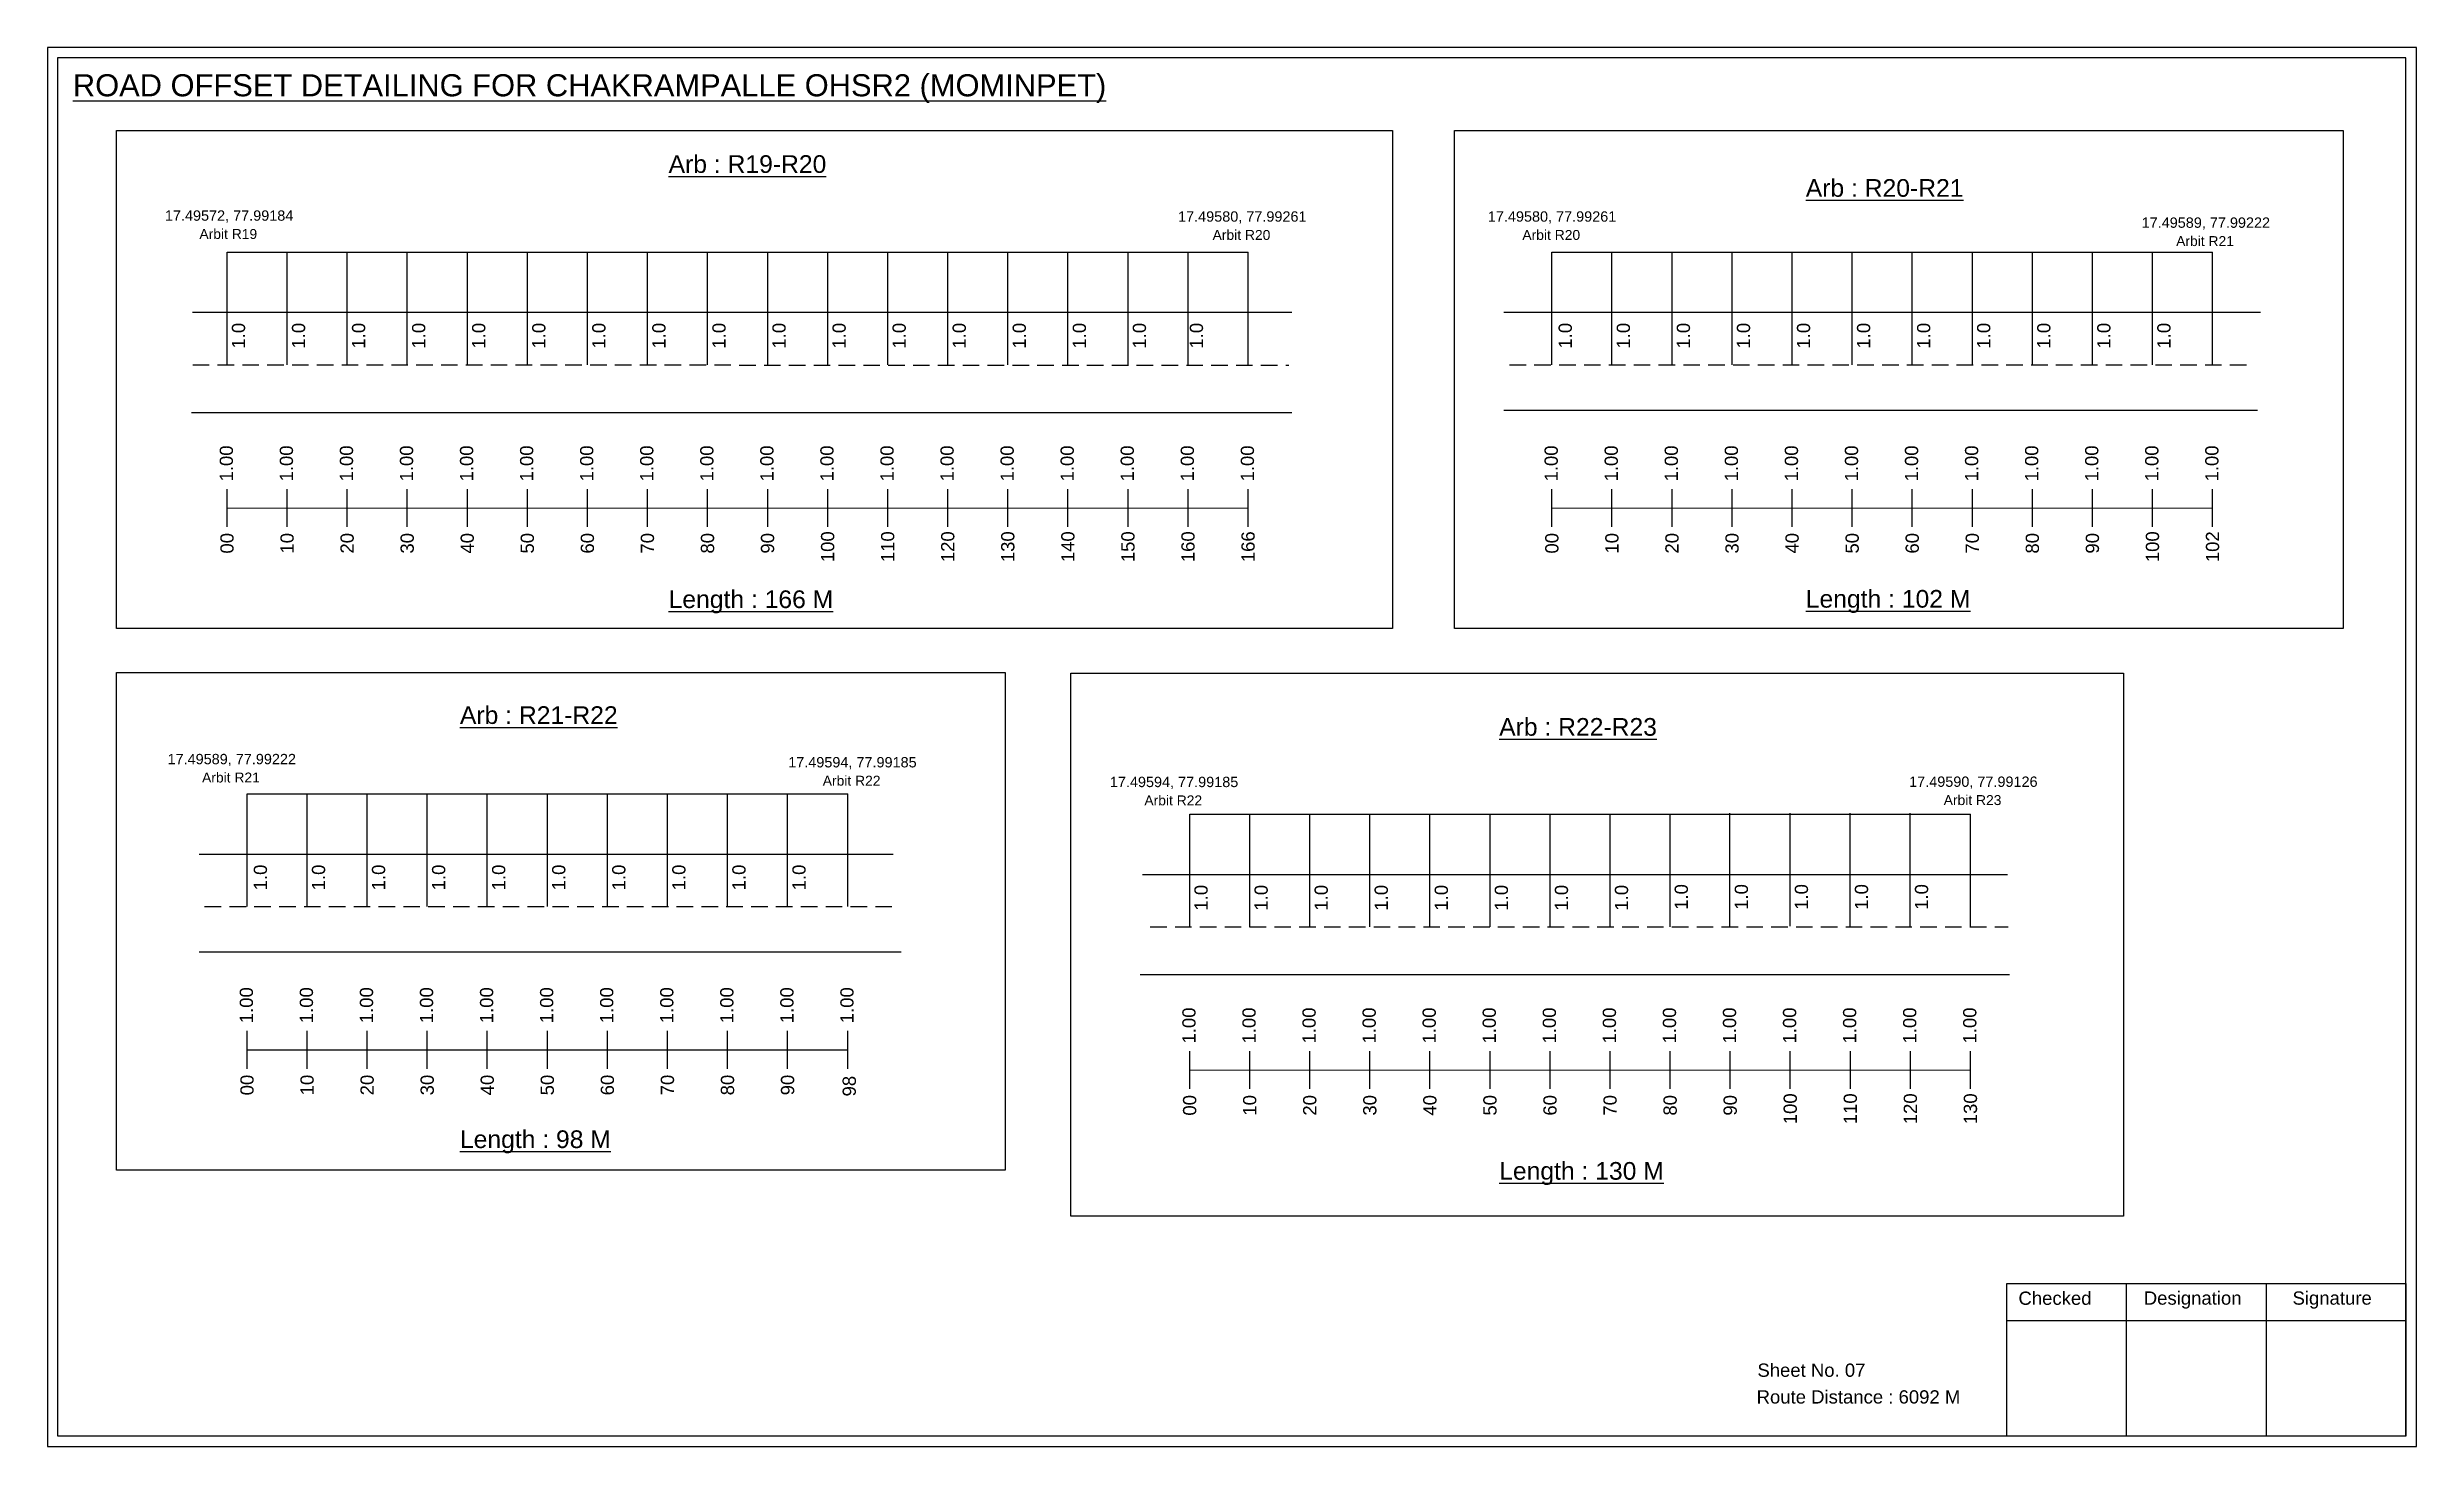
# Model space of a CAD drawing. Header units: inches. Extents: x 664 to 10563, y 382 to 1817.
# Drawn here: x 7998 to 8535, y 384 to 701 of the extents above; entities that cross this region are included whole.
import ezdxf

# ---------------------------------------------------------------- set-up
doc = ezdxf.new("R2010")
doc.units = ezdxf.units.IN
doc.header["$MEASUREMENT"] = 0
doc.linetypes.add('DASHED2', pattern=[0.375, 0.25, -0.125])
for name, color, linetype in [('PDF_Geometry', 7, 'Continuous'), ('PDF_Text', 5, 'Continuous'), ('pipe', 5, 'Continuous')]:
    doc.layers.add(name, color=color, linetype=linetype)
doc.styles.add('PDF Arial', font='arial.ttf')
doc.styles.get("Standard").update_dxf_attribs({"font": 'arial.ttf'})

msp = doc.modelspace()

# ---------------------------------------------------------------- texts
at = {"color": 242, "true_color": 0xcd2027}
for s, height, p in [('%%UROAD OFFSET DETAILING FOR CHAKRAMPALLE OHSR2 (MOMINPET)', 5, (8004.05, 689.85)), ('%%UArb : R19-R20', 4, (8138.94, 672.52)), ('%%UArb : R20-R21', 4, (8396.43, 667.11)), ('%%ULength : 166 M', 4, (8138.94, 574.02)), ('%%ULength : 102 M', 4, (8396.43, 574.11)), ('%%UArb : R21-R22', 4, (8091.69, 547.79)), ('%%UArb : R22-R23', 4, (8327.01, 545.12)), ('%%ULength : 98 M', 4, (8091.69, 451.79)), ('%%ULength : 130 M', 4, (8327.01, 444.62))]:
    msp.add_text(s, height=height, dxfattribs=at).set_placement(p)
at = {"color": 5}
for s, height, p in [('17.49572, 77.99184', 2.34, (8024.88, 661.69)), ('Arbit R19', 2.246, (8032.7, 657.57)), ('17.49580, 77.99261', 2.34, (8254.3, 661.48)), ('17.49580, 77.99261', 2.34, (8324.44, 661.48)), ('17.49589, 77.99222', 2.34, (8472.48, 660.09)), ('Arbit R20', 2.246, (8262.12, 657.35)), ('Arbit R20', 2.246, (8332.26, 657.35)), ('Arbit R21', 2.246, (8480.3, 655.96)), ('17.49589, 77.99222', 2.34, (8025.48, 538.67)), ('Arbit R21', 2.246, (8033.3, 534.54)), ('17.49594, 77.99185', 2.34, (8166.02, 537.95)), ('Arbit R22', 2.246, (8173.84, 533.82)), ('17.49594, 77.99185', 2.34, (8238.85, 533.49)), ('Arbit R22', 2.246, (8246.67, 529.36)), ('17.49590, 77.99126', 2.34, (8419.84, 533.55)), ('Arbit R23', 2.246, (8427.66, 529.43))]:
    msp.add_text(s, height=height, dxfattribs=at).set_placement(p)
for p in [(8043.04, 632.75), (8056.64, 632.75), (8070.24, 632.75), (8083.84, 632.75), (8097.44, 632.75), (8111.04, 632.75), (8124.64, 632.75), (8138.24, 632.75), (8151.84, 632.75), (8165.44, 632.75), (8179.04, 632.75), (8192.64, 632.75), (8206.24, 632.75), (8219.84, 632.75), (8233.44, 632.75), (8247.04, 632.75), (8259.95, 632.75), (8343.46, 632.75), (8356.62, 632.75), (8370.22, 632.75), (8383.82, 632.75), (8397.42, 632.75), (8411.02, 632.75), (8424.62, 632.75), (8438.22, 632.75), (8451.82, 632.75), (8465.42, 632.75), (8479.02, 632.75), (8048, 510.12), (8061.16, 510.12), (8074.76, 510.12), (8088.36, 510.12), (8101.96, 510.12), (8115.56, 510.12), (8129.16, 510.12), (8142.76, 510.12), (8156.36, 510.12), (8169.96, 510.12), (8261, 505.53), (8274.6, 505.53), (8288.2, 505.53), (8301.8, 505.53), (8315.4, 505.53), (8329, 505.53), (8342.6, 505.53), (8356.2, 505.53), (8369.74, 505.71), (8383.34, 505.71), (8396.94, 505.71), (8410.54, 505.71), (8424.14, 505.71)]:
    msp.add_text('1.0', height=3, rotation=90).set_placement(p)
at = {"color": 217, "true_color": 0x93278f}
for s, p in [('1.00', (8040.29, 602.67)), ('1.00', (8053.89, 602.67)), ('1.00', (8067.49, 602.67)), ('1.00', (8081.09, 602.67)), ('1.00', (8094.69, 602.67)), ('1.00', (8108.29, 602.67)), ('1.00', (8121.89, 602.67)), ('1.00', (8135.49, 602.67)), ('1.00', (8149.09, 602.67)), ('1.00', (8162.69, 602.67)), ('1.00', (8176.29, 602.67)), ('1.00', (8189.89, 602.67)), ('1.00', (8203.49, 602.67)), ('1.00', (8217.09, 602.67)), ('1.00', (8230.69, 602.67)), ('1.00', (8244.29, 602.67)), ('1.00', (8257.89, 602.67)), ('1.00', (8271.49, 602.67)), ('1.00', (8340.28, 602.67)), ('1.00', (8353.88, 602.67)), ('1.00', (8367.48, 602.67)), ('1.00', (8381.08, 602.67)), ('1.00', (8394.68, 602.67)), ('1.00', (8408.28, 602.67)), ('1.00', (8421.88, 602.67)), ('1.00', (8435.48, 602.67)), ('1.00', (8449.08, 602.67)), ('1.00', (8462.68, 602.67)), ('1.00', (8476.28, 602.67)), ('1.00', (8489.88, 602.67)), ('00', (8040.44, 586.35)), ('10', (8054.04, 586.35)), ('20', (8067.64, 586.35)), ('30', (8081.24, 586.35)), ('40', (8094.84, 586.35)), ('50', (8108.44, 586.35)), ('60', (8122.04, 586.35)), ('70', (8135.64, 586.35)), ('80', (8149.24, 586.35)), ('90', (8162.84, 586.35)), ('100', (8176.44, 584.4)), ('110', (8190.04, 584.4)), ('120', (8203.64, 584.4)), ('130', (8217.24, 584.4)), ('140', (8230.84, 584.4)), ('150', (8244.44, 584.4)), ('160', (8258.04, 584.4)), ('166', (8271.64, 584.4)), ('00', (8340.43, 586.35)), ('10', (8354.03, 586.35)), ('20', (8367.63, 586.35)), ('30', (8381.23, 586.35)), ('40', (8394.83, 586.35)), ('50', (8408.43, 586.35)), ('60', (8422.03, 586.35)), ('70', (8435.63, 586.35)), ('80', (8449.23, 586.35)), ('90', (8462.83, 586.35)), ('100', (8476.43, 584.4)), ('102', (8490.03, 584.4)), ('1.00', (8044.82, 480.04)), ('1.00', (8058.42, 480.04)), ('1.00', (8072.02, 480.04)), ('1.00', (8085.62, 480.04)), ('1.00', (8099.22, 480.04)), ('1.00', (8112.82, 480.04)), ('1.00', (8126.42, 480.04)), ('1.00', (8140.02, 480.04)), ('1.00', (8153.62, 480.04)), ('1.00', (8167.22, 480.04)), ('1.00', (8180.82, 480.04)), ('1.00', (8258.26, 475.45)), ('1.00', (8271.86, 475.45)), ('1.00', (8285.46, 475.45)), ('1.00', (8299.06, 475.45)), ('1.00', (8312.66, 475.45)), ('1.00', (8326.26, 475.45)), ('1.00', (8339.86, 475.45)), ('1.00', (8353.46, 475.45)), ('1.00', (8367.06, 475.45)), ('1.00', (8380.66, 475.45)), ('1.00', (8394.26, 475.45)), ('1.00', (8407.86, 475.45)), ('1.00', (8421.46, 475.45)), ('1.00', (8435.06, 475.45)), ('00', (8044.97, 463.72)), ('10', (8058.57, 463.72)), ('20', (8072.17, 463.72)), ('30', (8085.77, 463.72)), ('40', (8099.37, 463.72)), ('50', (8112.97, 463.72)), ('60', (8126.57, 463.72)), ('70', (8140.17, 463.72)), ('80', (8153.77, 463.72)), ('90', (8167.37, 463.72)), ('98', (8181.34, 463.47)), ('00', (8258.41, 459.13)), ('10', (8272.01, 459.13)), ('20', (8285.61, 459.13)), ('30', (8299.21, 459.13)), ('40', (8312.81, 459.13)), ('50', (8326.41, 459.13)), ('60', (8340.01, 459.13)), ('70', (8353.61, 459.13)), ('80', (8367.21, 459.13)), ('90', (8380.81, 459.13)), ('100', (8394.41, 457.18)), ('110', (8408.01, 457.18)), ('120', (8421.61, 457.18)), ('130', (8435.21, 457.18))]:
    msp.add_text(s, height=3, rotation=90, dxfattribs=at).set_placement(p)
for s, p in [('Sheet No. 07', (8385.48, 400.01)), ('Route Distance : 6092 M', (8385.3, 393.96))]:
    msp.add_text(s, height=3).set_placement(p)
at = {"layer": 'PDF_Text', "color": 7, "attachment_point": 7, "style": 'PDF Arial'}
for s, insert, char_height in [('Checked', (8444.59, 416.26), 3.001), ('Designation', (8472.97, 415.43), 3.0006), ('Signature', (8506.65, 415.43), 3.001)]:
    msp.add_mtext(s, dxfattribs=dict(at, insert=insert, char_height=char_height))

# ---------------------------------------------------------------- linework, layer by layer
at = {"color": 5}
for p, q in [((8038.97, 654.61), (8270.17, 654.61)), ((8338.95, 654.61), (8488.55, 654.61)), ((8043.49, 531.98), (8179.49, 531.98)), ((8256.93, 527.39), (8433.73, 527.39))]:
    msp.add_line(p, q, dxfattribs=at)
for p, q in [((8038.97, 629.08), (8038.97, 654.61)), ((8052.57, 629.08), (8052.57, 654.61)), ((8066.17, 629.08), (8066.17, 654.61)), ((8079.77, 629.08), (8079.77, 654.61)), ((8093.37, 629.08), (8093.37, 654.61)), ((8106.97, 629.08), (8106.97, 654.61)), ((8120.57, 629.08), (8120.57, 654.61)), ((8134.17, 629.08), (8134.17, 654.61)), ((8147.77, 629.08), (8147.77, 654.61)), ((8161.37, 629.08), (8161.37, 654.61)), ((8174.97, 629.08), (8174.97, 654.61)), ((8188.57, 629.08), (8188.57, 654.61)), ((8202.17, 629.08), (8202.17, 654.61)), ((8215.77, 629.08), (8215.77, 654.61)), ((8229.37, 629.08), (8229.37, 654.61)), ((8242.97, 629.08), (8242.97, 654.61)), ((8256.57, 629.08), (8256.57, 654.61)), ((8270.17, 629.08), (8270.17, 654.61)), ((8338.95, 629.08), (8338.95, 654.61)), ((8352.55, 629.08), (8352.55, 654.61)), ((8366.15, 629.08), (8366.15, 654.61)), ((8379.75, 629.08), (8379.75, 654.61)), ((8393.35, 629.08), (8393.35, 654.61)), ((8406.95, 629.08), (8406.95, 654.61)), ((8420.55, 629.08), (8420.55, 654.61)), ((8434.15, 629.08), (8434.15, 654.61)), ((8447.75, 629.08), (8447.75, 654.61)), ((8461.35, 629.08), (8461.35, 654.61)), ((8474.95, 629.08), (8474.95, 654.61)), ((8488.55, 629.08), (8488.55, 654.61)), ((8031.14, 640.96), (8120.57, 640.96)), ((8120.57, 640.96), (8270.17, 640.96)), ((8270.17, 640.96), (8280.04, 640.96)), ((8328.07, 640.96), (8499.43, 640.96)), ((8030.93, 618.28), (8280.04, 618.28)), ((8498.74, 618.77), (8328.07, 618.77)), ((8043.49, 506.44), (8043.49, 531.98)), ((8057.09, 506.44), (8057.09, 531.98)), ((8070.69, 506.44), (8070.69, 531.98)), ((8084.29, 506.44), (8084.29, 531.98)), ((8097.89, 506.44), (8097.89, 531.98)), ((8111.49, 506.44), (8111.49, 531.98)), ((8125.09, 506.44), (8125.09, 531.98)), ((8138.69, 506.44), (8138.69, 531.98)), ((8152.29, 506.44), (8152.29, 531.98)), ((8165.89, 506.44), (8165.89, 531.98)), ((8179.49, 506.44), (8179.49, 531.98)), ((8256.93, 501.85), (8256.93, 527.39)), ((8270.53, 501.85), (8270.53, 527.39)), ((8284.13, 501.85), (8284.13, 527.39)), ((8297.73, 501.85), (8297.73, 527.39)), ((8311.33, 501.85), (8311.33, 527.39)), ((8324.93, 501.85), (8324.93, 527.39)), ((8338.53, 501.85), (8338.53, 527.39)), ((8352.13, 501.85), (8352.13, 527.39)), ((8365.73, 501.85), (8365.73, 527.39)), ((8379.27, 502.04), (8379.27, 527.57)), ((8392.87, 502.04), (8392.87, 527.57)), ((8406.47, 502.04), (8406.47, 527.57)), ((8420.07, 502.04), (8420.07, 527.57)), ((8433.73, 501.85), (8433.73, 527.39)), ((8032.61, 518.33), (8189.77, 518.33)), ((8246.23, 513.74), (8442.11, 513.74)), ((8191.59, 496.14), (8032.61, 496.14)), ((8245.69, 491.05), (8442.53, 491.09))]:
    msp.add_line(p, q)
at = {"linetype": 'DASHED2', "ltscale": 15}
for p, q in [((8031.17, 629.08), (8279.4, 628.99)), ((8329.34, 629.08), (8496.95, 629.08)), ((8033.88, 506.44), (8189.77, 506.44)), ((8247.98, 501.85), (8442.26, 501.85))]:
    msp.add_line(p, q, dxfattribs=at)
at = {"color": 217, "true_color": 0x93278f}
for p, q in [((8038.97, 592.38), (8038.97, 600.94)), ((8052.57, 592.38), (8052.57, 600.94)), ((8066.17, 592.38), (8066.17, 600.94)), ((8079.77, 592.38), (8079.77, 600.94)), ((8093.37, 592.38), (8093.37, 600.94)), ((8106.97, 592.38), (8106.97, 600.94)), ((8120.57, 592.38), (8120.57, 600.94)), ((8134.17, 592.38), (8134.17, 600.94)), ((8147.77, 592.38), (8147.77, 600.94)), ((8161.37, 592.38), (8161.37, 600.94)), ((8174.97, 592.38), (8174.97, 600.94)), ((8188.57, 592.38), (8188.57, 600.94)), ((8202.17, 592.38), (8202.17, 600.94)), ((8215.77, 592.38), (8215.77, 600.94)), ((8229.37, 592.38), (8229.37, 600.94)), ((8242.97, 592.38), (8242.97, 600.94)), ((8256.57, 592.38), (8256.57, 600.94)), ((8270.17, 592.38), (8270.17, 600.94)), ((8338.95, 592.38), (8338.95, 600.94)), ((8352.55, 592.38), (8352.55, 600.94)), ((8366.15, 592.38), (8366.15, 600.94)), ((8379.75, 592.38), (8379.75, 600.94)), ((8393.35, 592.38), (8393.35, 600.94)), ((8406.95, 592.38), (8406.95, 600.94)), ((8420.55, 592.38), (8420.55, 600.94)), ((8434.15, 592.38), (8434.15, 600.94)), ((8447.75, 592.38), (8447.75, 600.94)), ((8461.35, 592.38), (8461.35, 600.94)), ((8474.95, 592.38), (8474.95, 600.94)), ((8488.55, 592.38), (8488.55, 600.94)), ((8038.97, 596.65), (8270.17, 596.69)), ((8338.95, 596.65), (8488.55, 596.68)), ((8043.49, 469.75), (8043.49, 478.3)), ((8057.09, 469.75), (8057.09, 478.3)), ((8070.69, 469.75), (8070.69, 478.3)), ((8084.29, 469.75), (8084.29, 478.3)), ((8097.89, 469.75), (8097.89, 478.3)), ((8111.49, 469.75), (8111.49, 478.3)), ((8125.09, 469.75), (8125.09, 478.3)), ((8138.69, 469.75), (8138.69, 478.3)), ((8152.29, 469.75), (8152.29, 478.3)), ((8165.89, 469.75), (8165.89, 478.3)), ((8179.49, 469.75), (8179.49, 478.3)), ((8043.49, 474.01), (8179.49, 474.04)), ((8256.93, 465.16), (8256.93, 473.71)), ((8270.53, 465.16), (8270.53, 473.71)), ((8284.13, 465.16), (8284.13, 473.71)), ((8297.73, 465.16), (8297.73, 473.71)), ((8311.33, 465.16), (8311.33, 473.71)), ((8324.93, 465.16), (8324.93, 473.71)), ((8338.53, 465.16), (8338.53, 473.71)), ((8352.13, 465.16), (8352.13, 473.71)), ((8365.73, 465.16), (8365.73, 473.71)), ((8379.33, 465.16), (8379.33, 473.71)), ((8392.93, 465.16), (8392.93, 473.71)), ((8406.53, 465.16), (8406.53, 473.71)), ((8420.13, 465.16), (8420.13, 473.71)), ((8433.73, 465.16), (8433.73, 473.71)), ((8256.93, 469.43), (8433.73, 469.49))]:
    msp.add_line(p, q, dxfattribs=at)
for points in [[(8013.9, 682.1), (8302.84, 682.1), (8302.84, 569.42), (8013.9, 569.42)], [(8316.86, 682.1), (8518.1, 682.1), (8518.1, 569.42), (8316.86, 569.42)], [(8013.9, 559.46), (8215.13, 559.46), (8215.13, 446.78), (8013.9, 446.78)]]:
    msp.add_lwpolyline(points, close=True)
at = {"layer": 'PDF_Geometry'}
for points in [[(7998.27, 700.92), (7998.27, 384.21), (8534.75, 384.21), (8534.75, 700.92)], [(8000.6, 698.6), (8000.6, 386.63), (8532.33, 386.63), (8532.33, 698.6)]]:
    msp.add_lwpolyline(points, close=True, dxfattribs=at)
at = {"layer": 'PDF_Geometry', "color": 242, "true_color": 0xcc1f26}
msp.add_lwpolyline([(8532.33, 386.54), (8441.98, 386.54), (8441.98, 421.15), (8532.33, 421.15)], close=True, dxfattribs=at)
for points in [[(8468.97, 421.15), (8468.97, 386.54)], [(8500.69, 421.15), (8500.69, 386.54)], [(8441.98, 412.78), (8532.33, 412.78)]]:
    msp.add_lwpolyline(points, dxfattribs=at)
at = {"layer": 'pipe', "color": 0}
msp.add_lwpolyline([(8230.03, 559.25), (8468.35, 559.25), (8468.35, 436.4), (8230.03, 436.4)], close=True, dxfattribs=at)

msp.set_redraw_order([(e.dxf.handle, doc.entitydb.next_handle()) for e in msp.query("TEXT MTEXT ATTDEF DIMENSION ARC_DIMENSION")])  # texts and dimensions are drawn at this point

doc.saveas('drawing.dxf')
